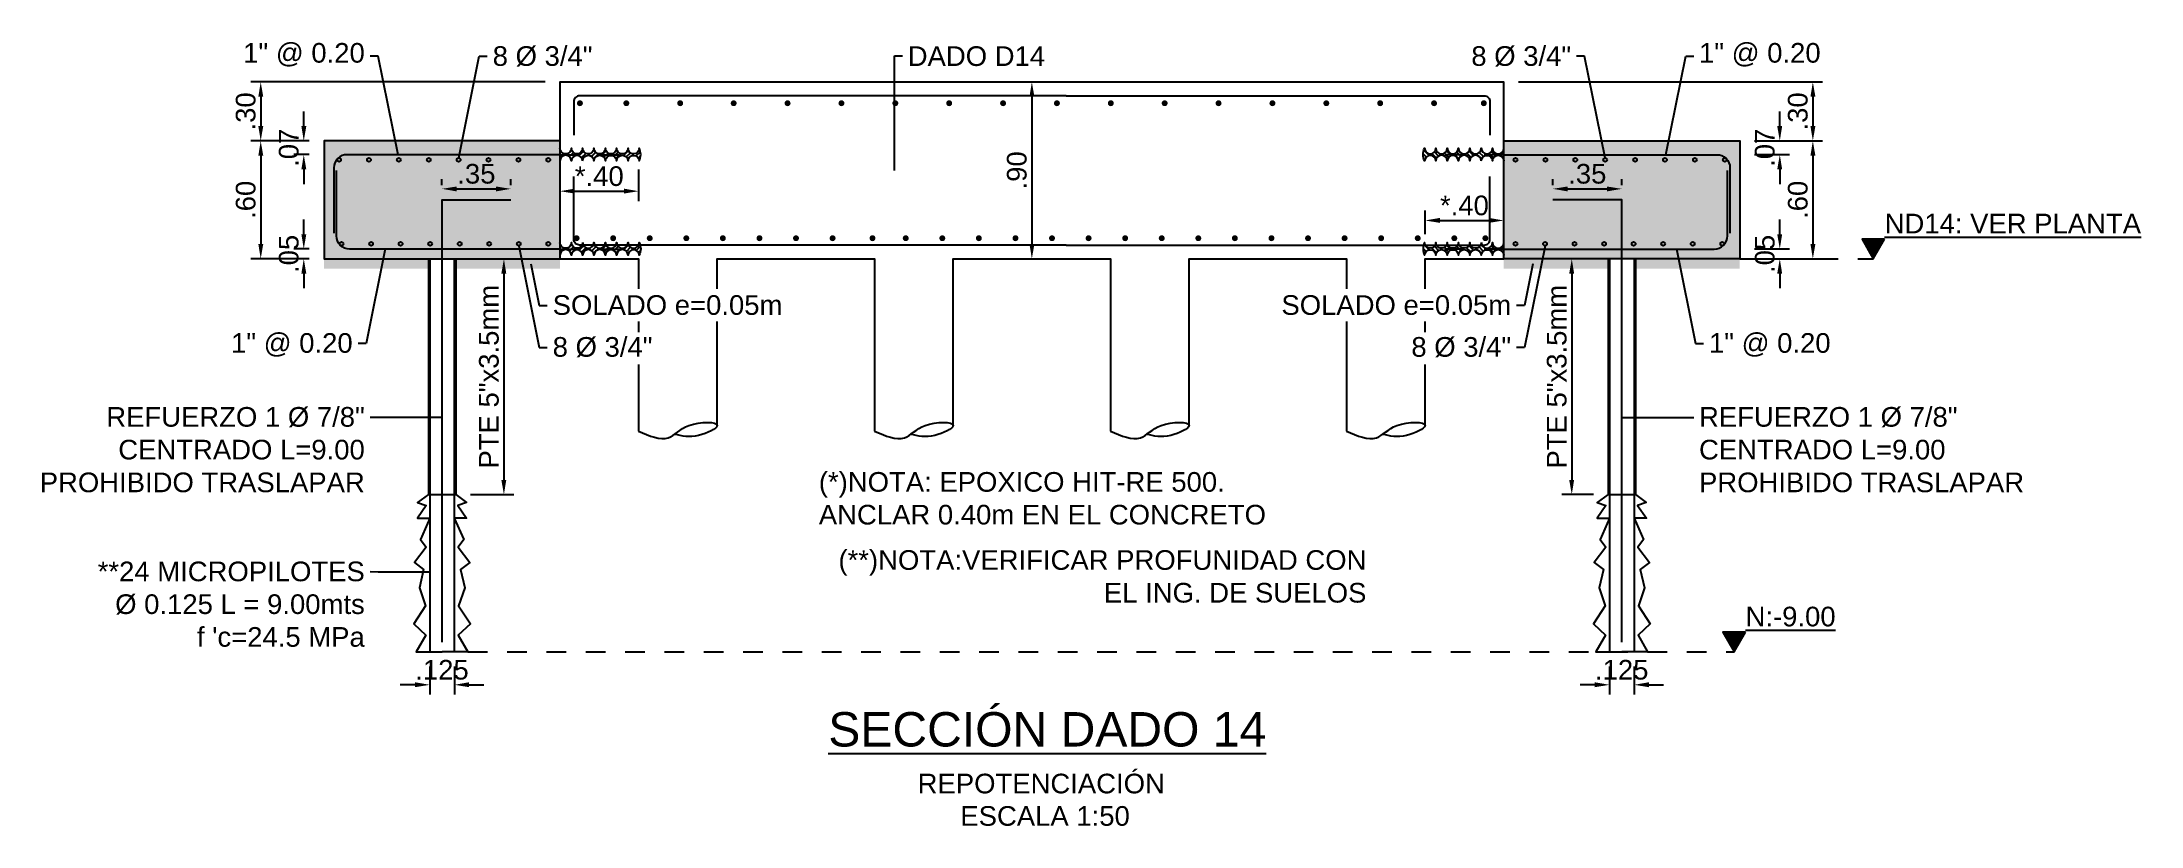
# Model space of a CAD drawing. Header units: millimetres. Extents: x 569 to 667, y -103 to 12.
# Drawn here: x 622.16 to 632.84, y -102.66 to -98.67 of the extents above; entities that cross this region are included whole.
import ezdxf
from ezdxf.enums import TextEntityAlignment as Align

# ---------------------------------------------------------------- set-up
doc = ezdxf.new("R2010")
doc.units = ezdxf.units.MM
doc.header["$LTSCALE"] = 0.0003
doc.header["$PDMODE"] = 2
doc.header["$PDSIZE"] = -3
doc.linetypes.add('HIDDEN', pattern=[9.525, 6.35, -3.175])
doc.linetypes.add('HIDDENX2', pattern=[19.05, 12.7, -6.35])
for name, color, linetype in [('EE-PILOTE', 3, 'Continuous'), ('EE-REFUERZO', 210, 'Continuous'), ('EE-TEXTO 1', 4, 'Continuous'), ('EE-TEXTO 2', 2, 'Continuous'), ('RE-DADO', 130, 'Continuous'), ('SIM-ACHURADO', 8, 'Continuous'), ('SIM-CONCRETO', 4, 'Continuous'), ('SIM-COTAS', 1, 'Continuous'), ('SIM-OCULTAS', 8, 'HIDDEN'), ('SIM-OCULTOS', 8, 'HIDDENX2'), ('SIM-PILAS', 4, 'Continuous'), ('SIM-REFUERZO', 6, 'Continuous')]:
    doc.layers.add(name, color=color, linetype=linetype)
doc.styles.add('ARIAL EE', font='arial.ttf')
doc.dimstyles.new('RE - STANDAR', dxfattribs={"dimtxt": 0.002, "dimasz": 0.0015, "dimexe": 0.001, "dimexo": 0.0015, "dimgap": 0.0005, "dimtad": 1, "dimzin": 4, "dimdsep": 46, "dimtxsty": 'ARIAL EE', "dimcen": 0, "dimclrd": 1, "dimclre": 1, "dimclrt": 2, "dimadec": 0, "dimazin": 0, "dimtfac": 1, "dimtix": 1, "dimtofl": 0, "dimtmove": 1, "dimatfit": 2, "dimfxl": 0.0015, "dimtolj": 1, "dimtzin": 4, "dimlwd": -1, "dimlwe": -1, "dimarcsym": 2})

msp = doc.modelspace()

# ---------------------------------------------------------------- texts
at = {"layer": 'SIM-COTAS', "color": 2, "transparency": 33554687, "char_height": 0.1, "style": 'ARIAL EE'}
for s, insert, width, attachment_point in [('\\A1;1" @ 0.20', (623.8054, -98.7969), 2.78502, 9), ('\\A1;8 %%C 3/4"', (624.4559, -98.7969), 2.78502, 7), ('\\A1;DADO D14', (626.5668, -98.795), 2.78502, 7), ('\\A1;8 %%C 3/4"', (629.9408, -98.7969), 2.78502, 9), ('\\A1;1" @ 0.20', (630.5912, -98.7969), 2.78502, 7), ('\\A1;SOLADO e=0.05m', (624.7609, -99.9602), 2.78502, 1), ('\\A1;SOLADO e=0.05m', (629.6358, -99.9602), 2.78502, 3), ('\\A1;1" @ 0.20', (623.7437, -100.1533), 2.78502, 3), ('\\A1;8 %%C 3/4"', (624.7609, -100.1734), 2.78502, 1), ('\\A1;8 %%C 3/4"', (629.6358, -100.1734), 2.78502, 3), ('\\A1;1" @ 0.20', (630.6418, -100.1533), 2.78502, 1), ('\\A1;REFUERZO 1 Ø 7/8" \\PCENTRADO L=9.00\\PPROHIBIDO TRASLAPAR', (623.8054, -100.5294), 2.78502, 3), ('\\A1;REFUERZO 1 Ø 7/8" \\PCENTRADO L=9.00\\PPROHIBIDO TRASLAPAR', (630.5912, -100.5294), 2.78502, 1), ('\\A1;(*)NOTA: EPOXICO HIT-RE 500.\\PANCLAR 0.40m EN EL CONCRETO', (626.1146, -101.1285), 3.256406, 7), ('\\A1;(**)NOTA:{\\A0;VERIFICAR PROFUNIDAD CON EL ING. DE SUELOS\\P} ', (628.8996, -101.2578), 2.78502, 3), ("\\A1;**24 MICROPILOTES\\PØ 0.125 L = 9.00mts\\Pf 'c=24.5 MPa", (623.8054, -101.3159), 2.78502, 3)]:
    msp.add_mtext(s, dxfattribs=dict(at, insert=insert, width=width, attachment_point=attachment_point))

# ---------------------------------------------------------------- blocks, each defined once
blk = doc.blocks.new('TÍTULO')
at = {"layer": 'EE-TEXTO 1', "style": 'ARIAL EE'}
blk.add_attdef('%%UVISTAENPLANTA', text='', height=3.5, dxfattribs=at).set_placement((-0.54, 3.5), align=Align.CENTER)
at = {"layer": 'EE-TEXTO 2', "style": 'ARIAL EE'}
for tag, p in [('SUBTITULO', (-0.77, -1.27)), ('ESCALA1:100', (-0.32, -5.15))]:
    blk.add_attdef(tag, text='', height=2, dxfattribs=at).set_placement(p, align=Align.CENTER)
blk = doc.blocks.new('BARRA EPOXICA')
at = {"layer": 'SIM-ACHURADO', "transparency": 33554687}
h = blk.add_hatch(dxfattribs=at)
h.set_pattern_fill('ANSI31', color=256, scale=0.005)
h.paths.add_polyline_path([(645.749, -102.04, -1), (645.691, -102.04, -1), (645.634, -102.04, -1), (645.576, -102.04, -1), (645.518, -102.04, -1), (645.461, -102.04, -1), (645.403, -102.04), (645.403, -102.105, -1), (645.461, -102.105, -1), (645.518, -102.105, -1), (645.576, -102.105, -1), (645.634, -102.105, -1), (645.691, -102.105, -1), (645.749, -102.105, -1), (645.806, -102.105, 0.229455), (645.806, -102.04, -1)])
at = {"layer": 'EE-REFUERZO', "transparency": 33554687}
blk.add_lwpolyline([(645.403, -102.073), (644.32, -102.073, 0.414214), (644.253, -102.139), (644.253, -102.473)], format="xyb", dxfattribs=at)
at = {"layer": 'SIM-CONCRETO', "color": 7, "transparency": 33554687}
for points in [[(645.518, -102.105, -1), (645.576, -102.105, -1), (645.634, -102.105, -1), (645.691, -102.105, -1), (645.749, -102.105, -1), (645.806, -102.105, 0.229455), (645.806, -102.04, -1), (645.749, -102.04, -1), (645.691, -102.04, -1), (645.634, -102.04, -1), (645.576, -102.04, -1), (645.518, -102.04, -1), (645.461, -102.04, -1), (645.403, -102.04)], [(645.518, -102.105, 1), (645.461, -102.105, 1), (645.403, -102.105)]]:
    blk.add_lwpolyline(points, format="xyb", dxfattribs=at)
at = {"layer": 'SIM-OCULTAS', "transparency": 33554687}
blk.add_line((645.403, -102.073), (645.803, -102.073), dxfattribs=at)
blk = doc.blocks.new('empotrada 2')
at = {"layer": 'SIM-ACHURADO', "transparency": 33554687}
h = blk.add_hatch(dxfattribs=at)
h.set_pattern_fill('ANSI31', color=256, scale=0.005)
h.set_pattern_definition([(45, (-0.01282, 0), (-0.01122532015, 0.01122532015), [])])
h.paths.add_polyline_path([(645.749, -102.585, 1), (645.691, -102.585, 1), (645.634, -102.585, 1), (645.576, -102.585, 1), (645.518, -102.585, 1), (645.461, -102.585, 1), (645.403, -102.585), (645.403, -102.52, 1), (645.461, -102.52, 1), (645.518, -102.52, 1), (645.576, -102.52, 1), (645.634, -102.52, 1), (645.691, -102.52, 1), (645.749, -102.52, 1), (645.806, -102.52, -0.229455), (645.806, -102.585, 1)])
at = {"layer": 'EE-REFUERZO', "transparency": 33554687}
blk.add_lwpolyline([(645.403, -102.553), (644.333, -102.553, -0.414214), (644.266, -102.486), (644.266, -102.153)], format="xyb", dxfattribs=at)
at = {"layer": 'SIM-CONCRETO', "color": 7, "transparency": 33554687}
for points in [[(645.518, -102.52, 1), (645.576, -102.52, 1), (645.634, -102.52, 1), (645.691, -102.52, 1), (645.749, -102.52, 1), (645.806, -102.52, -0.229455), (645.806, -102.585, 1), (645.749, -102.585, 1), (645.691, -102.585, 1), (645.634, -102.585, 1), (645.576, -102.585, 1), (645.518, -102.585, 1), (645.461, -102.585, 1), (645.403, -102.585)], [(645.518, -102.52, -1), (645.461, -102.52, -1), (645.403, -102.52)]]:
    blk.add_lwpolyline(points, format="xyb", dxfattribs=at)
at = {"layer": 'SIM-OCULTAS', "transparency": 33554687}
blk.add_line((645.403, -102.553), (645.803, -102.553), dxfattribs=at)
blk = doc.blocks.new('existente')
at = {"layer": 'EE-PILOTE', "transparency": 33554687}
for points in [[(645.802, -103.48), (645.954, -103.514), (646.059, -103.451), (646.203, -103.451), (646.108, -103.502), (645.987, -103.496)], [(647.003, -103.48), (647.155, -103.514), (647.26, -103.451), (647.403, -103.451), (647.309, -103.502), (647.187, -103.496)], [(648.203, -103.48), (648.355, -103.514), (648.46, -103.451), (648.603, -103.451), (648.509, -103.502), (648.387, -103.496)], [(649.403, -103.48), (649.555, -103.514), (649.66, -103.451), (649.803, -103.451), (649.709, -103.502), (649.587, -103.496)]]:
    blk.add_spline(points, degree=3, dxfattribs=at)
at = {"layer": 'RE-DADO', "transparency": 33554687}
for points in [[(650.203, -102.603), (650.203, -101.703), (645.403, -101.703), (645.403, -102.603), (645.802, -102.603), (645.802, -102.755)], [(646.202, -102.755), (646.202, -102.603), (647.003, -102.603), (647.003, -103.48)], [(647.403, -103.453), (647.403, -102.603), (648.203, -102.603), (648.203, -103.48)], [(648.603, -103.453), (648.603, -102.603)], [(648.603, -103.453), (648.603, -102.603), (649.403, -102.603), (649.403, -102.755)], [(649.803, -102.603), (649.852, -102.603)], [(649.803, -102.755), (649.803, -102.603), (650.203, -102.603)], [(645.802, -102.921), (645.802, -102.976)], [(646.202, -103.453), (646.202, -102.921)], [(649.403, -102.921), (649.403, -103.48)], [(649.803, -102.976), (649.803, -102.921)], [(645.802, -103.141), (645.802, -103.48)], [(649.803, -103.453), (649.803, -103.141)]]:
    blk.add_lwpolyline(points, dxfattribs=at)
at = {"layer": 'SIM-ACHURADO', "transparency": 33554687}
for points in [[(647.978, -101.773), (645.503, -101.773, 0.414214), (645.473, -101.803), (645.473, -101.973)], [(647.978, -101.773), (650.103, -101.773, -0.414214), (650.133, -101.803), (650.133, -101.973)], [(647.978, -102.533), (645.503, -102.533, -0.414214), (645.473, -102.503), (645.473, -102.184)], [(647.978, -102.533), (650.103, -102.533, 0.414214), (650.133, -102.503), (650.133, -102.184)]]:
    blk.add_lwpolyline(points, format="xyb", dxfattribs=at)
at = {"layer": 'SIM-ACHURADO', "transparency": 33554687, "const_width": 0.015}
for points in [[(645.497, -101.811, -1), (645.512, -101.811, -1)], [(645.733, -101.811, -1), (645.748, -101.811, -1)], [(646.007, -101.811, -1), (646.022, -101.811, -1)], [(646.279, -101.811, -1), (646.294, -101.811, -1)], [(646.553, -101.811, -1), (646.568, -101.811, -1)], [(646.827, -101.811, -1), (646.842, -101.811, -1)], [(647.101, -101.811, -1), (647.116, -101.811, -1)], [(647.375, -101.811, -1), (647.39, -101.811, -1)], [(647.649, -101.811, -1), (647.664, -101.811, -1)], [(647.923, -101.811, -1), (647.938, -101.811, -1)], [(648.197, -101.811, -1), (648.212, -101.811, -1)], [(648.471, -101.811, -1), (648.486, -101.811, -1)], [(648.745, -101.811, -1), (648.76, -101.811, -1)], [(649.019, -101.811, -1), (649.034, -101.811, -1)], [(649.293, -101.811, -1), (649.308, -101.811, -1)], [(649.567, -101.811, -1), (649.582, -101.811, -1)], [(649.841, -101.811, -1), (649.856, -101.811, -1)], [(650.094, -101.811, -1), (650.109, -101.811, -1)], [(645.48, -102.498, -1), (645.495, -102.498, -1)], [(645.666, -102.498, -1), (645.681, -102.498, -1)], [(645.852, -102.498, -1), (645.867, -102.498, -1)], [(646.038, -102.498, -1), (646.053, -102.498, -1)], [(646.224, -102.498, -1), (646.239, -102.498, -1)], [(646.41, -102.498, -1), (646.425, -102.498, -1)], [(646.596, -102.498, -1), (646.611, -102.498, -1)], [(646.782, -102.498, -1), (646.797, -102.498, -1)], [(646.985, -102.498, -1), (647, -102.498, -1)], [(647.154, -102.498, -1), (647.169, -102.498, -1)], [(647.34, -102.498, -1), (647.355, -102.498, -1)], [(647.526, -102.498, -1), (647.541, -102.498, -1)], [(647.712, -102.498, -1), (647.727, -102.498, -1)], [(647.898, -102.498, -1), (647.913, -102.498, -1)], [(648.084, -102.498, -1), (648.099, -102.498, -1)], [(648.27, -102.498, -1), (648.285, -102.498, -1)], [(648.456, -102.498, -1), (648.471, -102.498, -1)], [(648.642, -102.498, -1), (648.657, -102.498, -1)], [(648.828, -102.498, -1), (648.843, -102.498, -1)], [(649.014, -102.498, -1), (649.029, -102.498, -1)], [(649.2, -102.498, -1), (649.215, -102.498, -1)], [(649.386, -102.498, -1), (649.401, -102.498, -1)], [(649.572, -102.498, -1), (649.587, -102.498, -1)], [(649.758, -102.498, -1), (649.773, -102.498, -1)], [(649.944, -102.498, -1), (649.959, -102.498, -1)], [(650.102, -102.498, -1), (650.117, -102.498, -1)]]:
    blk.add_lwpolyline(points, format="xyb", close=True, dxfattribs=at)
blk = doc.blocks.new('*D57')
at = {"layer": 'DEFPOINTS', "color": 0, "transparency": 16777216}
for p in [(623.598, -99.175), (623.495, -99.245), (623.598, -99.245)]:
    blk.add_point(p, dxfattribs=at)
at = {"layer": 'SIM-COTAS', "color": 1, "transparency": 16777216}
for p, q in [((623.495, -99.1), (623.495, -99.025)), ((623.523, -99.175), (623.445, -99.175)), ((623.523, -99.245), (623.445, -99.245)), ((623.495, -99.32), (623.495, -99.395))]:
    blk.add_line(p, q, dxfattribs=at)
for points in [[(623.483, -99.1), (623.508, -99.1), (623.495, -99.175)], [(623.483, -99.32), (623.508, -99.32), (623.495, -99.245)]]:
    blk.add_solid(points, dxfattribs=at)
at = {"layer": 'SIM-COTAS', "color": 2, "transparency": 16777216, "insert": (623.419, -99.21), "char_height": 0.1, "attachment_point": 5, "rotation": 90, "style": 'ARIAL EE'}
blk.add_mtext('\\A1;.07', dxfattribs=at)
blk = doc.blocks.new('*D58')
at = {"layer": 'DEFPOINTS', "color": 0, "transparency": 16777216}
for p in [(623.495, -99.725), (623.598, -99.725), (623.598, -99.775)]:
    blk.add_point(p, dxfattribs=at)
at = {"layer": 'SIM-COTAS', "color": 1, "transparency": 16777216}
for p, q in [((623.495, -99.65), (623.495, -99.575)), ((623.523, -99.725), (623.445, -99.725)), ((623.523, -99.775), (623.445, -99.775)), ((623.495, -99.85), (623.495, -99.925))]:
    blk.add_line(p, q, dxfattribs=at)
for points in [[(623.483, -99.65), (623.508, -99.65), (623.495, -99.725)], [(623.483, -99.85), (623.508, -99.85), (623.495, -99.775)]]:
    blk.add_solid(points, dxfattribs=at)
at = {"layer": 'SIM-COTAS', "color": 2, "transparency": 16777216, "insert": (623.419, -99.75), "char_height": 0.1, "attachment_point": 5, "rotation": 90, "style": 'ARIAL EE'}
blk.add_mtext('\\A1;.05', dxfattribs=at)
blk = doc.blocks.new('*D59')
at = {"layer": 'DEFPOINTS', "color": 0, "transparency": 16777216}
for p in [(623.598, -99.175), (623.276, -99.775), (623.598, -99.775)]:
    blk.add_point(p, dxfattribs=at)
at = {"layer": 'SIM-COTAS', "color": 1, "transparency": 16777216}
for p, q in [((623.523, -99.175), (623.226, -99.175)), ((623.276, -99.25), (623.276, -99.7)), ((623.523, -99.775), (623.226, -99.775))]:
    blk.add_line(p, q, dxfattribs=at)
for points in [[(623.264, -99.25), (623.289, -99.25), (623.276, -99.175)], [(623.264, -99.7), (623.289, -99.7), (623.276, -99.775)]]:
    blk.add_solid(points, dxfattribs=at)
at = {"layer": 'SIM-COTAS', "color": 2, "transparency": 16777216, "insert": (623.2, -99.475), "char_height": 0.1, "attachment_point": 5, "rotation": 90, "style": 'ARIAL EE'}
blk.add_mtext('\\A1;.60', dxfattribs=at)
blk = doc.blocks.new('*D60')
at = {"layer": 'DEFPOINTS', "color": 0, "transparency": 16777216}
for p in [(630.798, -99.175), (630.798, -99.245), (631.002, -99.245)]:
    blk.add_point(p, dxfattribs=at)
at = {"layer": 'SIM-COTAS', "color": 1, "transparency": 16777216}
for p, q in [((631.002, -99.1), (631.002, -99.025)), ((630.873, -99.175), (631.052, -99.175)), ((630.873, -99.245), (631.052, -99.245)), ((631.002, -99.32), (631.002, -99.395))]:
    blk.add_line(p, q, dxfattribs=at)
for points in [[(630.989, -99.1), (631.014, -99.1), (631.002, -99.175)], [(630.989, -99.32), (631.014, -99.32), (631.002, -99.245)]]:
    blk.add_solid(points, dxfattribs=at)
at = {"layer": 'SIM-COTAS', "color": 2, "transparency": 16777216, "insert": (630.926, -99.21), "char_height": 0.1, "attachment_point": 5, "rotation": 90, "style": 'ARIAL EE'}
blk.add_mtext('\\A1;.07', dxfattribs=at)
blk = doc.blocks.new('*D61')
at = {"layer": 'DEFPOINTS', "color": 0, "transparency": 16777216}
for p in [(630.798, -99.725), (630.798, -99.775), (631.002, -99.725)]:
    blk.add_point(p, dxfattribs=at)
at = {"layer": 'SIM-COTAS', "color": 1, "transparency": 16777216}
for p, q in [((631.002, -99.65), (631.002, -99.575)), ((630.873, -99.725), (631.052, -99.725)), ((630.873, -99.775), (631.052, -99.775)), ((631.002, -99.85), (631.002, -99.925))]:
    blk.add_line(p, q, dxfattribs=at)
for points in [[(630.989, -99.65), (631.014, -99.65), (631.002, -99.725)], [(630.989, -99.85), (631.014, -99.85), (631.002, -99.775)]]:
    blk.add_solid(points, dxfattribs=at)
at = {"layer": 'SIM-COTAS', "color": 2, "transparency": 16777216, "insert": (630.926, -99.75), "char_height": 0.1, "attachment_point": 5, "rotation": 90, "style": 'ARIAL EE'}
blk.add_mtext('\\A1;.05', dxfattribs=at)
blk = doc.blocks.new('*D62')
at = {"layer": 'DEFPOINTS', "color": 0, "transparency": 16777216}
for p in [(630.798, -99.175), (630.798, -99.775), (631.17, -99.775)]:
    blk.add_point(p, dxfattribs=at)
at = {"layer": 'SIM-COTAS', "color": 1, "transparency": 16777216}
for p, q in [((630.873, -99.175), (631.22, -99.175)), ((631.17, -99.25), (631.17, -99.7)), ((630.873, -99.775), (631.22, -99.775))]:
    blk.add_line(p, q, dxfattribs=at)
for points in [[(631.158, -99.25), (631.183, -99.25), (631.17, -99.175)], [(631.158, -99.7), (631.183, -99.7), (631.17, -99.775)]]:
    blk.add_solid(points, dxfattribs=at)
at = {"layer": 'SIM-COTAS', "color": 2, "transparency": 16777216, "insert": (631.094, -99.475), "char_height": 0.1, "attachment_point": 5, "rotation": 90, "style": 'ARIAL EE'}
blk.add_mtext('\\A1;.60', dxfattribs=at)
blk = doc.blocks.new('*D63')
at = {"layer": 'DEFPOINTS', "color": 0, "transparency": 16777216}
for p in [(624.798, -98.875), (623.276, -99.175), (623.598, -99.175)]:
    blk.add_point(p, dxfattribs=at)
at = {"layer": 'SIM-COTAS', "color": 1, "transparency": 16777216}
for p, q in [((624.723, -98.875), (623.226, -98.875)), ((623.276, -98.95), (623.276, -99.1)), ((623.523, -99.175), (623.226, -99.175))]:
    blk.add_line(p, q, dxfattribs=at)
for points in [[(623.264, -98.95), (623.289, -98.95), (623.276, -98.875)], [(623.264, -99.1), (623.289, -99.1), (623.276, -99.175)]]:
    blk.add_solid(points, dxfattribs=at)
at = {"layer": 'SIM-COTAS', "color": 2, "transparency": 16777216, "insert": (623.2, -99.025), "char_height": 0.1, "attachment_point": 5, "rotation": 90, "style": 'ARIAL EE'}
blk.add_mtext('\\A1;.30', dxfattribs=at)
blk = doc.blocks.new('*D64')
at = {"layer": 'DEFPOINTS', "color": 0, "transparency": 16777216}
for p in [(629.598, -98.875), (630.798, -99.175), (631.17, -99.175)]:
    blk.add_point(p, dxfattribs=at)
at = {"layer": 'SIM-COTAS', "color": 1, "transparency": 16777216}
for p, q in [((629.673, -98.875), (631.22, -98.875)), ((631.17, -98.95), (631.17, -99.1)), ((630.873, -99.175), (631.22, -99.175))]:
    blk.add_line(p, q, dxfattribs=at)
for points in [[(631.158, -98.95), (631.183, -98.95), (631.17, -98.875)], [(631.158, -99.1), (631.183, -99.1), (631.17, -99.175)]]:
    blk.add_solid(points, dxfattribs=at)
at = {"layer": 'SIM-COTAS', "color": 2, "transparency": 16777216, "insert": (631.094, -99.025), "char_height": 0.1, "attachment_point": 5, "rotation": 90, "style": 'ARIAL EE'}
blk.add_mtext('\\A1;.30', dxfattribs=at)
blk = doc.blocks.new('*D65')
at = {"layer": 'DEFPOINTS', "color": 0, "transparency": 16777216}
for p in [(625.198, -99.245), (624.798, -99.296), (625.198, -99.431)]:
    blk.add_point(p, dxfattribs=at)
at = {"layer": 'SIM-COTAS', "color": 1, "transparency": 16777216}
for p, q in [((624.798, -99.371), (624.798, -99.481)), ((625.198, -99.32), (625.198, -99.481)), ((624.873, -99.431), (625.123, -99.431))]:
    blk.add_line(p, q, dxfattribs=at)
for points in [[(624.873, -99.418), (624.873, -99.443), (624.798, -99.431)], [(625.123, -99.418), (625.123, -99.443), (625.198, -99.431)]]:
    blk.add_solid(points, dxfattribs=at)
at = {"layer": 'SIM-COTAS', "color": 2, "transparency": 16777216, "insert": (624.998, -99.355), "char_height": 0.1, "attachment_point": 5, "style": 'ARIAL EE'}
blk.add_mtext('\\A1;*.40', dxfattribs=at)
blk = doc.blocks.new('*D66')
at = {"layer": 'DEFPOINTS', "color": 0, "transparency": 16777216}
for p in [(629.598, -99.58), (629.198, -99.725), (629.598, -99.725)]:
    blk.add_point(p, dxfattribs=at)
at = {"layer": 'SIM-COTAS', "color": 1, "transparency": 16777216}
for p, q in [((629.198, -99.65), (629.198, -99.53)), ((629.273, -99.58), (629.523, -99.58)), ((629.598, -99.65), (629.598, -99.53))]:
    blk.add_line(p, q, dxfattribs=at)
for points in [[(629.273, -99.567), (629.273, -99.592), (629.198, -99.58)], [(629.523, -99.567), (629.523, -99.592), (629.598, -99.58)]]:
    blk.add_solid(points, dxfattribs=at)
at = {"layer": 'SIM-COTAS', "color": 2, "transparency": 16777216, "insert": (629.398, -99.504), "char_height": 0.1, "attachment_point": 5, "style": 'ARIAL EE'}
blk.add_mtext('\\A1;*.40', dxfattribs=at)
blk = doc.blocks.new('*D67')
at = {"layer": 'DEFPOINTS', "color": 0, "transparency": 16777216}
for p in [(627.198, -98.875), (627.198, -99.775), (627.198, -99.775)]:
    blk.add_point(p, dxfattribs=at)
at = {"layer": 'SIM-COTAS', "color": 1, "transparency": 16777216}
for p, q in [((627.123, -98.875), (627.148, -98.875)), ((627.198, -98.95), (627.198, -99.7)), ((627.123, -99.775), (627.148, -99.775))]:
    blk.add_line(p, q, dxfattribs=at)
for points in [[(627.186, -98.95), (627.211, -98.95), (627.198, -98.875)], [(627.186, -99.7), (627.211, -99.7), (627.198, -99.775)]]:
    blk.add_solid(points, dxfattribs=at)
at = {"layer": 'SIM-COTAS', "color": 2, "transparency": 16777216, "insert": (627.122, -99.325), "char_height": 0.1, "attachment_point": 5, "rotation": 90, "style": 'ARIAL EE'}
blk.add_mtext('\\A1;.90', dxfattribs=at)
blk = doc.blocks.new('*D68')
at = {"layer": 'DEFPOINTS', "color": 0, "transparency": 16777216}
for p in [(624.268, -99.775), (624.268, -100.975), (624.513, -100.975)]:
    blk.add_point(p, dxfattribs=at)
at = {"layer": 'SIM-COTAS', "color": 1, "transparency": 16777216}
for p, q in [((624.343, -99.775), (624.563, -99.775)), ((624.513, -99.85), (624.513, -100.9)), ((624.343, -100.975), (624.563, -100.975))]:
    blk.add_line(p, q, dxfattribs=at)
for points in [[(624.5, -99.85), (624.525, -99.85), (624.513, -99.775)], [(624.5, -100.9), (624.525, -100.9), (624.513, -100.975)]]:
    blk.add_solid(points, dxfattribs=at)
at = {"layer": 'SIM-COTAS', "color": 2, "transparency": 16777216, "insert": (624.437, -100.375), "char_height": 0.1, "attachment_point": 5, "rotation": 90, "style": 'ARIAL EE'}
blk.add_mtext('\\A1;PTE 5"x3.5mm', dxfattribs=at)
blk = doc.blocks.new('*D69')
at = {"layer": 'DEFPOINTS', "color": 0, "transparency": 16777216}
for p in [(630.129, -99.775), (629.944, -100.975), (630.129, -100.975)]:
    blk.add_point(p, dxfattribs=at)
at = {"layer": 'SIM-COTAS', "color": 1, "transparency": 16777216}
for p, q in [((630.054, -99.775), (629.894, -99.775)), ((629.944, -99.85), (629.944, -100.9)), ((630.054, -100.975), (629.894, -100.975))]:
    blk.add_line(p, q, dxfattribs=at)
for points in [[(629.931, -99.85), (629.956, -99.85), (629.944, -99.775)], [(629.931, -100.9), (629.956, -100.9), (629.944, -100.975)]]:
    blk.add_solid(points, dxfattribs=at)
at = {"layer": 'SIM-COTAS', "color": 2, "transparency": 16777216, "insert": (629.868, -100.375), "char_height": 0.1, "attachment_point": 5, "rotation": 90, "style": 'ARIAL EE'}
blk.add_mtext('\\A1;PTE 5"x3.5mm', dxfattribs=at)
blk = doc.blocks.new('*D70')
at = {"layer": 'DEFPOINTS', "color": 0, "transparency": 16777216}
for p in [(624.136, -101.775), (624.261, -101.775), (624.261, -101.943)]:
    blk.add_point(p, dxfattribs=at)
at = {"layer": 'SIM-COTAS', "color": 1, "transparency": 16777216}
for p, q in [((624.061, -101.943), (623.986, -101.943)), ((624.136, -101.85), (624.136, -101.993)), ((624.261, -101.85), (624.261, -101.993)), ((624.336, -101.943), (624.411, -101.943))]:
    blk.add_line(p, q, dxfattribs=at)
for points in [[(624.061, -101.93), (624.061, -101.955), (624.136, -101.943)], [(624.336, -101.93), (624.336, -101.955), (624.261, -101.943)]]:
    blk.add_solid(points, dxfattribs=at)
at = {"layer": 'SIM-COTAS', "color": 2, "transparency": 16777216, "insert": (624.198, -101.867), "char_height": 0.1, "attachment_point": 5, "style": 'ARIAL EE'}
blk.add_mtext('\\A1;.125', dxfattribs=at)
blk = doc.blocks.new('*D71')
at = {"layer": 'DEFPOINTS', "color": 0, "transparency": 16777216}
for p in [(630.136, -101.775), (630.261, -101.775), (630.261, -101.943)]:
    blk.add_point(p, dxfattribs=at)
at = {"layer": 'SIM-COTAS', "color": 1, "transparency": 16777216}
for p, q in [((630.061, -101.943), (629.986, -101.943)), ((630.136, -101.85), (630.136, -101.993)), ((630.261, -101.85), (630.261, -101.993)), ((630.336, -101.943), (630.411, -101.943))]:
    blk.add_line(p, q, dxfattribs=at)
for points in [[(630.061, -101.93), (630.061, -101.955), (630.136, -101.943)], [(630.336, -101.93), (630.336, -101.955), (630.261, -101.943)]]:
    blk.add_solid(points, dxfattribs=at)
at = {"layer": 'SIM-COTAS', "color": 2, "transparency": 16777216, "insert": (630.198, -101.867), "char_height": 0.1, "attachment_point": 5, "style": 'ARIAL EE'}
blk.add_mtext('\\A1;.125', dxfattribs=at)
blk = doc.blocks.new('NIVEL')
blk.add_hatch(color=256).paths.add_polyline_path([(0, 0), (1.15, 2), (-1.15, 2)])
blk.add_lwpolyline([(1.15, 2), (-1.15, 2), (0, 0)], close=True)
at = {"layer": 'EE-TEXTO 2', "style": 'ARIAL EE'}
blk.add_attdef('NIVEL', (1.15, 2.59), '', height=2, dxfattribs=at)
blk = doc.blocks.new('*D183')
at = {"layer": 'DEFPOINTS', "color": 0, "transparency": 16777216}
for p in [(629.848, -99.475), (630.198, -99.419), (630.198, -99.475)]:
    blk.add_point(p, dxfattribs=at)
at = {"layer": 'SIM-COTAS', "color": 1, "transparency": 16777216}
for p, q in [((629.848, -99.4), (629.848, -99.369)), ((630.198, -99.4), (630.198, -99.369)), ((629.923, -99.419), (630.123, -99.419))]:
    blk.add_line(p, q, dxfattribs=at)
for points in [[(629.923, -99.407), (629.923, -99.432), (629.848, -99.419)], [(630.123, -99.407), (630.123, -99.432), (630.198, -99.419)]]:
    blk.add_solid(points, dxfattribs=at)
at = {"layer": 'SIM-COTAS', "color": 2, "transparency": 16777216, "insert": (630.023, -99.343), "char_height": 0.1, "attachment_point": 5, "style": 'ARIAL EE'}
blk.add_mtext('\\A1;.35', dxfattribs=at)
blk = doc.blocks.new('*D184')
at = {"layer": 'DEFPOINTS', "color": 0, "transparency": 16777216}
for p in [(624.198, -99.475), (624.548, -99.419), (624.548, -99.475)]:
    blk.add_point(p, dxfattribs=at)
at = {"layer": 'SIM-COTAS', "color": 1, "transparency": 16777216}
for p, q in [((624.198, -99.4), (624.198, -99.369)), ((624.548, -99.4), (624.548, -99.369)), ((624.273, -99.419), (624.473, -99.419))]:
    blk.add_line(p, q, dxfattribs=at)
for points in [[(624.273, -99.407), (624.273, -99.432), (624.198, -99.419)], [(624.473, -99.407), (624.473, -99.432), (624.548, -99.419)]]:
    blk.add_solid(points, dxfattribs=at)
at = {"layer": 'SIM-COTAS', "color": 2, "transparency": 16777216, "insert": (624.373, -99.343), "char_height": 0.1, "attachment_point": 5, "style": 'ARIAL EE'}
blk.add_mtext('\\A1;.35', dxfattribs=at)

# ---------------------------------------------------------------- dimensions: what is measured, and where the dimension line sits
at = {"layer": 'SIM-COTAS', "transparency": 33554687}
for base, p1, p2, angle, picture, middle in [((623.2764, -99.1751), (624.7983, -98.8751), (623.5983, -99.1751), 90, '*D63', (623.2003, -99.0251)), ((627.1983, -99.7751), (627.1983, -98.8751), (627.1983, -99.7751), 90, '*D67', (627.1223, -99.3251)), ((631.1702, -99.1751), (629.5983, -98.8751), (630.7983, -99.1751), 90, '*D64', (631.0942, -99.0251)), ((623.495, -99.2451), (623.5983, -99.1751), (623.5983, -99.2451), 90, '*D57', (623.419, -99.2101)), ((631.0016, -99.2451), (630.7983, -99.1751), (630.7983, -99.2451), 90, '*D60', (630.9256, -99.2101)), ((623.2764, -99.7751), (623.5983, -99.1751), (623.5983, -99.7751), 90, '*D59', (623.2004, -99.4751)), ((631.1702, -99.7751), (630.7983, -99.1751), (630.7983, -99.7751), 90, '*D62', (631.0942, -99.4751)), ((623.495, -99.7251), (623.5983, -99.7751), (623.5983, -99.7251), 270, '*D58', (623.419, -99.7501)), ((631.0016, -99.7251), (630.7983, -99.7751), (630.7983, -99.7251), 270, '*D61', (630.9256, -99.7501))]:
    dim = msp.add_linear_dim(base=base, p1=p1, p2=p2, angle=angle, dimstyle='RE - STANDAR', dxfattribs=at)
    dim.commit()
    dim.dimension.update_dxf_attribs({"geometry": picture, "text_midpoint": middle})
for base, p1, p2, picture, middle in [((624.5483, -99.4194), (624.1983, -99.4751), (624.5483, -99.4751), '*D184', (624.3733, -99.3433)), ((630.1983, -99.4194), (629.8483, -99.4751), (630.1983, -99.4751), '*D183', (630.0233, -99.3433))]:
    dim = msp.add_linear_dim(base=base, p1=p1, p2=p2, dimstyle='RE - STANDAR', dxfattribs=at)
    dim.commit()
    dim.dimension.update_dxf_attribs({"geometry": picture, "text_midpoint": middle})
for base, p1, p2, picture, middle in [((625.1983, -99.4309), (624.7983, -99.2961), (625.1983, -99.2451), '*D65', (624.9983, -99.3549)), ((629.5983, -99.5798), (629.1983, -99.7251), (629.5983, -99.7251), '*D66', (629.3983, -99.5037))]:
    dim = msp.add_linear_dim(base=base, p1=p1, p2=p2, text='*<>', dimstyle='RE - STANDAR', dxfattribs=at)
    dim.commit()
    dim.dimension.update_dxf_attribs({"geometry": picture, "text_midpoint": middle})
for base, p1, p2, picture, middle in [((624.5129, -100.9751), (624.2678, -99.7751), (624.2678, -100.9751), '*D68', (624.4368, -100.3751)), ((629.9438, -100.9751), (630.1288, -99.7751), (630.1288, -100.9751), '*D69', (629.8677, -100.3751))]:
    dim = msp.add_linear_dim(base=base, p1=p1, p2=p2, angle=90, text='PTE 5"x3.5mm', dimstyle='RE - STANDAR', dxfattribs=at)
    dim.commit()
    dim.dimension.update_dxf_attribs({"geometry": picture, "text_midpoint": middle})
for base, p1, p2, picture, middle in [((624.2608, -101.9426), (624.1358, -101.7751), (624.2608, -101.7751), '*D70', (624.1983, -101.8665)), ((630.2608, -101.9426), (630.1358, -101.7751), (630.2608, -101.7751), '*D71', (630.1983, -101.8665))]:
    dim = msp.add_linear_dim(base=base, p1=p1, p2=p2, dimstyle='RE - STANDAR', override={"dimdec": 3}, dxfattribs=at)
    dim.commit()
    dim.dimension.update_dxf_attribs({"geometry": picture, "text_midpoint": middle})

# ---------------------------------------------------------------- hatches: boundary and pattern name
at = {"layer": 'SIM-ACHURADO', "transparency": 33554687}
h = msp.add_hatch(dxfattribs=at)
h.set_pattern_fill('AR-CONC', color=256, scale=0.00089)
h.set_pattern_definition([(50, (-20.60487, 0), (0.162144355, -0.014185786), [0.0169545, -0.1864995]), (355, (-20.60487, 0), (-0.031366645, 0.170040592), [0.0135636, -0.14920012]), (100.451445, (-20.59136, -0.00118), (0.13077771, 0.1558548), [0.014409108, -0.158500318]), (46.1842, (-20.60487, 0.04521), (0.241260346, -0.03741767), [0.02543175, -0.27974925]), (96.635558, (-20.58477, 0.0421), (0.21128968, 0.22020925), [0.02161367, -0.23775069]), (351.18415, (-20.60487, 0.0452), (0.21128968, 0.22020925), [0.02034537, -0.22379916]), (21, (-20.58227, 0.03391), (0.134936808, -0.091016026), [0.0169545, -0.1864995]), (326, (-20.58227, 0.03391), (0.055003805, 0.16392729), [0.0135636, -0.1491996]), (71.451445, (-20.57102, 0.02632), (0.189940613, 0.072911264), [0.014409108, -0.158500044]), (37.5, (-20.604875, 0), (0.002748857, 0.0752539846), [0, -0.14739112, 0, -0.1514602, 0, -0.14976475]), (7.5, (-20.604875, 0), (0.0594695, 0.089160712), [0, -0.08635492, 0, -0.14400022, 0, -0.05708015]), (327.5, (-20.655286, 0), (0.1206756297, -0.005098582), [0, -0.056515, 0, -0.1763268, 0, -0.2339721]), (317.5, (-20.67789, 0), (0.131834971, 0.022629577), [0, -0.0734695, 0, -0.11709908, 0, -0.1661541])])
h.paths.add_polyline_path([(629.5983, -99.1751), (630.7983, -99.1751), (630.7983, -99.7751), (629.5983, -99.7751)])
h.paths.add_polyline_path([(624.7983, -99.1751), (623.5983, -99.1751), (623.5983, -99.7751), (624.7983, -99.7751)])
h = msp.add_hatch(dxfattribs=at)
h.set_pattern_fill('AR-SAND', color=256, scale=0.00054)
h.set_pattern_definition([(37.5, (-20.604875, 2.82771), (-0.0008640169, 0.0264283148), [0, -0.02084832, 0, -0.0233172, 0, -0.0222885]), (7.5, (-20.604875, 2.82771), (0.0242742573, 0.0387085554), [0, -0.01124712, 0, -0.01879092, 0, -0.0072009]), (327.5, (-20.621745, 2.82771), (0.042713588, 7.7608e-05), [0, -0.006858, 0, -0.0246888, 0, -0.0322326]), (317.5, (-20.621745, 2.82771), (0.0412320484, 0.0120381835), [0, -0.003429, 0, -0.01618488, 0, -0.0185166])])
h.paths.add_polyline_path([(624.1288, -99.7751), (623.5983, -99.7751), (623.5983, -99.8251), (624.1288, -99.8251)])
h.paths.add_polyline_path([(624.7983, -99.7751), (624.2678, -99.7751), (624.2678, -99.8251), (624.7983, -99.8251)])
h.paths.add_polyline_path([(630.2678, -99.7751), (630.7983, -99.7751), (630.7983, -99.8251), (630.2678, -99.8251)])
h.paths.add_polyline_path([(629.5983, -99.7751), (630.1288, -99.7751), (630.1288, -99.8251), (629.5983, -99.8251)])
at = {"layer": 'SIM-REFUERZO', "transparency": 33554687}
h = msp.add_hatch(color=256, dxfattribs=at)
h.dxf.hatch_style = 1
h.paths.add_polyline_path([(624.7293, -99.6989, 1), (624.7483, -99.6989, 1)])
h.paths.add_polyline_path([(624.5981, -99.6989, 1), (624.5791, -99.6989, 1)])
h.paths.add_polyline_path([(624.4479, -99.6989, 1), (624.4289, -99.6989, 1)])
h.paths.add_polyline_path([(624.2787, -99.6989, 1), (624.2977, -99.6989, 1)])
h.paths.add_polyline_path([(624.1475, -99.6989, 1), (624.1285, -99.6989, 1)])
h.paths.add_polyline_path([(623.9783, -99.6989, 1), (623.9973, -99.6989, 1)])
h.paths.add_polyline_path([(623.8471, -99.6989, 1), (623.8281, -99.6989, 1)])
h.paths.add_polyline_path([(623.6778, -99.6989, 1), (623.6969, -99.6989, 1)])
h.paths.add_polyline_path([(624.7293, -99.2713, 1), (624.7483, -99.2713, 1)])
h.paths.add_polyline_path([(624.5773, -99.2713, 1), (624.5963, -99.2713, 1)])
h.paths.add_polyline_path([(624.4443, -99.2713, 1), (624.4252, -99.2713, 1)])
h.paths.add_polyline_path([(624.2922, -99.2713, 1), (624.2732, -99.2713, 1)])
h.paths.add_polyline_path([(624.1402, -99.2713, 1), (624.1211, -99.2713, 1)])
h.paths.add_polyline_path([(623.9882, -99.2713, 1), (623.9691, -99.2713, 1)])
h.paths.add_polyline_path([(623.8171, -99.2713, 1), (623.8361, -99.2713, 1)])
h.paths.add_polyline_path([(623.6841, -99.2713, 1), (623.665, -99.2713, 1)])
h = msp.add_hatch(color=256, dxfattribs=at)
h.dxf.hatch_style = 1
h.paths.add_polyline_path([(629.6674, -99.6989, -1), (629.6483, -99.6989, -1)])
h.paths.add_polyline_path([(629.7985, -99.6989, -1), (629.8176, -99.6989, -1)])
h.paths.add_polyline_path([(629.9488, -99.6989, -1), (629.9678, -99.6989, -1)])
h.paths.add_polyline_path([(630.118, -99.6989, -1), (630.099, -99.6989, -1)])
h.paths.add_polyline_path([(630.2492, -99.6989, -1), (630.2682, -99.6989, -1)])
h.paths.add_polyline_path([(630.4184, -99.6989, -1), (630.3994, -99.6989, -1)])
h.paths.add_polyline_path([(630.5496, -99.6989, -1), (630.5686, -99.6989, -1)])
h.paths.add_polyline_path([(630.7188, -99.6989, -1), (630.6998, -99.6989, -1)])
h.paths.add_polyline_path([(629.6674, -99.2713, -1), (629.6483, -99.2713, -1)])
h.paths.add_polyline_path([(629.8194, -99.2713, -1), (629.8004, -99.2713, -1)])
h.paths.add_polyline_path([(629.9524, -99.2713, -1), (629.9715, -99.2713, -1)])
h.paths.add_polyline_path([(630.1045, -99.2713, -1), (630.1235, -99.2713, -1)])
h.paths.add_polyline_path([(630.2565, -99.2713, -1), (630.2755, -99.2713, -1)])
h.paths.add_polyline_path([(630.4085, -99.2713, -1), (630.4276, -99.2713, -1)])
h.paths.add_polyline_path([(630.5796, -99.2713, -1), (630.5606, -99.2713, -1)])
h.paths.add_polyline_path([(630.7126, -99.2713, -1), (630.7317, -99.2713, -1)])

# ---------------------------------------------------------------- linework, layer by layer
at = {"transparency": 33554687}
for p, q in [((624.1288, -99.7751), (624.1288, -100.9751)), ((624.2678, -99.7751), (624.2678, -100.9751)), ((630.1288, -99.7751), (630.1288, -100.9751)), ((630.2678, -99.7751), (630.2678, -100.9751)), ((624.1288, -100.9751), (624.2678, -100.9751)), ((630.1288, -100.9751), (630.2678, -100.9751))]:
    msp.add_line(p, q, dxfattribs=at)
for points in [[(624.1288, -100.9751), (624.0736, -101.015), (624.1176, -101.0311), (624.0733, -101.0952), (624.1358, -101.0952), (624.0879, -101.2033), (624.1169, -101.2432), (624.0579, -101.32), (624.1047, -101.3559), (624.0831, -101.4496), (624.1141, -101.5405), (624.0541, -101.6333), (624.1157, -101.6908), (624.0671, -101.7751), (624.1983, -101.7751)], [(624.2678, -100.9751), (624.3231, -101.015), (624.279, -101.0311), (624.3233, -101.0952), (624.2608, -101.0952), (624.3088, -101.2033), (624.2798, -101.2432), (624.3388, -101.32), (624.2919, -101.3559), (624.3136, -101.4496), (624.2826, -101.5405), (624.3426, -101.6333), (624.2809, -101.6908), (624.3296, -101.7751), (624.1983, -101.7751)], [(630.1288, -100.9751), (630.0736, -101.015), (630.1176, -101.0311), (630.0733, -101.0952), (630.1358, -101.0952), (630.0879, -101.2033), (630.1169, -101.2432), (630.0579, -101.32), (630.1047, -101.3559), (630.0831, -101.4496), (630.1141, -101.5405), (630.0541, -101.6333), (630.1157, -101.6908), (630.0671, -101.7751), (630.1983, -101.7751)], [(630.2678, -100.9751), (630.3231, -101.015), (630.279, -101.0311), (630.3233, -101.0952), (630.2608, -101.0952), (630.3088, -101.2033), (630.2798, -101.2432), (630.3388, -101.32), (630.2919, -101.3559), (630.3136, -101.4496), (630.2826, -101.5405), (630.3426, -101.6333), (630.2809, -101.6908), (630.3296, -101.7751), (630.1983, -101.7751)]]:
    msp.add_lwpolyline(points, dxfattribs=at)
at = {"layer": 'SIM-CONCRETO', "color": 7, "transparency": 33554687}
for points in [[(624.7983, -99.1751), (623.5983, -99.1751), (623.5983, -99.7751), (624.7983, -99.7751)], [(629.5983, -99.1751), (630.7983, -99.1751), (630.7983, -99.7751), (629.5983, -99.7751)]]:
    msp.add_lwpolyline(points, close=True, dxfattribs=at)
at = {"layer": 'SIM-OCULTAS', "transparency": 33554687}
for p, q in [((630.7983, -99.7751), (631.4777, -99.7751)), ((624.3296, -101.7751), (630.7703, -101.7751))]:
    msp.add_line(p, q, dxfattribs=at)
at = {"layer": 'SIM-OCULTOS', "transparency": 33554687}
for p, q in [((624.1323, -99.7751), (624.1323, -100.9751)), ((624.2643, -99.7751), (624.2643, -100.9751)), ((630.1323, -99.7751), (630.1323, -100.9751)), ((630.2643, -99.7751), (630.2643, -100.9751))]:
    msp.add_line(p, q, dxfattribs=at)
at = {"layer": 'SIM-PILAS', "transparency": 33554687}
for p, q in [((624.1358, -99.7751), (624.1358, -101.7751)), ((624.2608, -99.7751), (624.2608, -101.7751)), ((630.1358, -99.7751), (630.1358, -101.7751)), ((630.2608, -99.7751), (630.2608, -101.7751))]:
    msp.add_line(p, q, dxfattribs=at)
at = {"layer": 'SIM-REFUERZO', "transparency": 33554687}
for points in [[(624.1983, -101.7251), (624.1983, -99.4751), (624.5483, -99.4751)], [(630.1983, -101.7251), (630.1983, -99.4751), (629.8483, -99.4751)]]:
    msp.add_lwpolyline(points, dxfattribs=at)
for centre in [(623.6746, -99.2713), (623.8266, -99.2713), (623.9786, -99.2713), (624.1307, -99.2713), (624.2827, -99.2713), (624.4347, -99.2713), (624.5868, -99.2713), (624.7388, -99.2713), (629.6579, -99.2713), (629.8099, -99.2713), (629.9619, -99.2713), (630.114, -99.2713), (630.266, -99.2713), (630.4181, -99.2713), (630.5701, -99.2713), (630.7221, -99.2713), (623.6874, -99.6989), (623.8376, -99.6989), (623.9878, -99.6989), (624.138, -99.6989), (624.2882, -99.6989), (624.4384, -99.6989), (624.5886, -99.6989), (624.7388, -99.6989), (629.6579, -99.6989), (629.8081, -99.6989), (629.9583, -99.6989), (630.1085, -99.6989), (630.2587, -99.6989), (630.4089, -99.6989), (630.5591, -99.6989), (630.7093, -99.6989)]:
    msp.add_circle(centre, 0.00953, dxfattribs=at)

# ---------------------------------------------------------------- block references
at = {"layer": 'EE-TEXTO 1', "transparency": 33554687}
ref = msp.add_blockref('TÍTULO', (627.3036, -102.4319), dxfattribs=dict(at, xscale=0.05, yscale=0.05, zscale=0.05))
ref.add_attrib('ESCALA1:100', 'ESCALA 1:50', dxfattribs={"layer": 'EE-TEXTO 2', "height": 0.1, "style": 'ARIAL EE'}).set_placement((627.2653, -102.6603), align=Align.CENTER)
ref.add_attrib('SUBTITULO', 'REPOTENCIACIÓN ', dxfattribs={"layer": 'EE-TEXTO 2', "height": 0.1, "style": 'ARIAL EE'}).set_placement((627.2653, -102.4954), align=Align.CENTER)
ref.add_attrib('%%UVISTAENPLANTA', '%%USECCIÓN DADO 14', dxfattribs={"height": 0.175, "style": 'ARIAL EE'}).set_placement((627.2765, -102.2569), align=Align.CENTER)
at = {"layer": 'SIM-CONCRETO', "transparency": 33554687}
for name in ['existente', 'BARRA EPOXICA', 'empotrada 2']:
    msp.add_blockref(name, (-20.6049, 2.8277), dxfattribs=at)
at = {"layer": 'SIM-CONCRETO', "transparency": 33554687, "xscale": -1}
for name in ['BARRA EPOXICA', 'empotrada 2']:
    msp.add_blockref(name, (1275.0016, 2.8277), dxfattribs=at)
at = {"layer": 'SIM-COTAS', "transparency": 33554687, "xscale": 0.05, "yscale": 0.05, "zscale": 0.05}
for p, values in [((631.4777, -99.7751), {'NIVEL': '%%UND14: VER PLANTA'}), ((630.7703, -101.7751), {'NIVEL': '%%UN:-9.00'})]:
    msp.add_blockref('NIVEL', p, dxfattribs=at).add_auto_attribs(values)

msp.set_redraw_order([(e.dxf.handle, doc.entitydb.next_handle()) for e in msp.query("TEXT MTEXT ATTDEF DIMENSION ARC_DIMENSION")])  # texts and dimensions are drawn at this point

# ---------------------------------------------------------------- leaders
at = {"layer": 'SIM-COTAS', "transparency": 33554687, "annotation_type": 0, "has_hookline": 1, "hookline_direction": 1}
for points, override in [([(623.9744, -99.2451), (623.8734, -98.7439), (623.8327, -98.7442)], {"dimscale": 0, "dimgap": 0.0005, "dimtad": 0}), ([(630.1131, -99.2618), (630.0088, -98.7439), (629.9681, -98.7442)], {"dimscale": 0, "dimgap": 0.0005, "dimtad": 0}), ([(629.8081, -99.7084), (629.7037, -100.2264), (629.663, -100.2261)], {"dimscale": 0, "dimgap": 0.0005, "dimtad": 0}), ([(623.9087, -99.7251), (623.8117, -100.2064), (623.771, -100.206)], {"dimscale": 0, "dimgap": 0.0005, "dimtad": 0}), ([(629.7467, -99.8001), (629.7037, -100.0132), (629.663, -100.0129)], {"dimscale": 0, "dimgap": 0.0005, "dimtad": 0, "dimldrblk": 'DotSmall'}), ([(624.1983, -100.5825), (623.8734, -100.5825), (623.8327, -100.5822)], {"dimscale": 0, "dimgap": 0.0005, "dimtad": 0}), ([(624.1358, -101.369), (623.8734, -101.369), (623.8327, -101.3686)], {"dimscale": 0, "dimgap": 0.0005, "dimtad": 0})]:
    msp.add_leader(points, dimstyle='RE - STANDAR', override=override, dxfattribs=at)
at = {"layer": 'SIM-COTAS', "transparency": 33554687, "annotation_type": 0, "has_hookline": 1, "hookline_direction": 1, "horizontal_direction": (-1, 0, 0)}
for points, override in [([(624.2836, -99.2618), (624.3879, -98.7439), (624.4286, -98.7442)], {"dimscale": 0, "dimgap": 0.0005, "dimtad": 0}), ([(626.4988, -99.3251), (626.4988, -98.742), (626.5395, -98.7423)], {"dimscale": 0, "dimgap": 0.0005, "dimtad": 0, "dimldrblk": 'Dot'}), ([(630.4223, -99.2451), (630.5233, -98.7439), (630.564, -98.7442)], {"dimscale": 0, "dimgap": 0.0005, "dimtad": 0}), ([(624.5886, -99.7084), (624.693, -100.2264), (624.7337, -100.2261)], {"dimscale": 0, "dimgap": 0.0005, "dimtad": 0}), ([(624.65, -99.8001), (624.693, -100.0132), (624.7337, -100.0129)], {"dimscale": 0, "dimgap": 0.0005, "dimtad": 0, "dimldrblk": 'DotSmall'}), ([(630.4769, -99.7251), (630.5739, -100.2064), (630.6146, -100.206)], {"dimscale": 0, "dimgap": 0.0005, "dimtad": 0}), ([(630.1983, -100.5825), (630.5233, -100.5825), (630.564, -100.5822)], {"dimscale": 0, "dimgap": 0.0005, "dimtad": 0})]:
    msp.add_leader(points, dimstyle='RE - STANDAR', override=override, dxfattribs=at)

doc.saveas('drawing.dxf')
